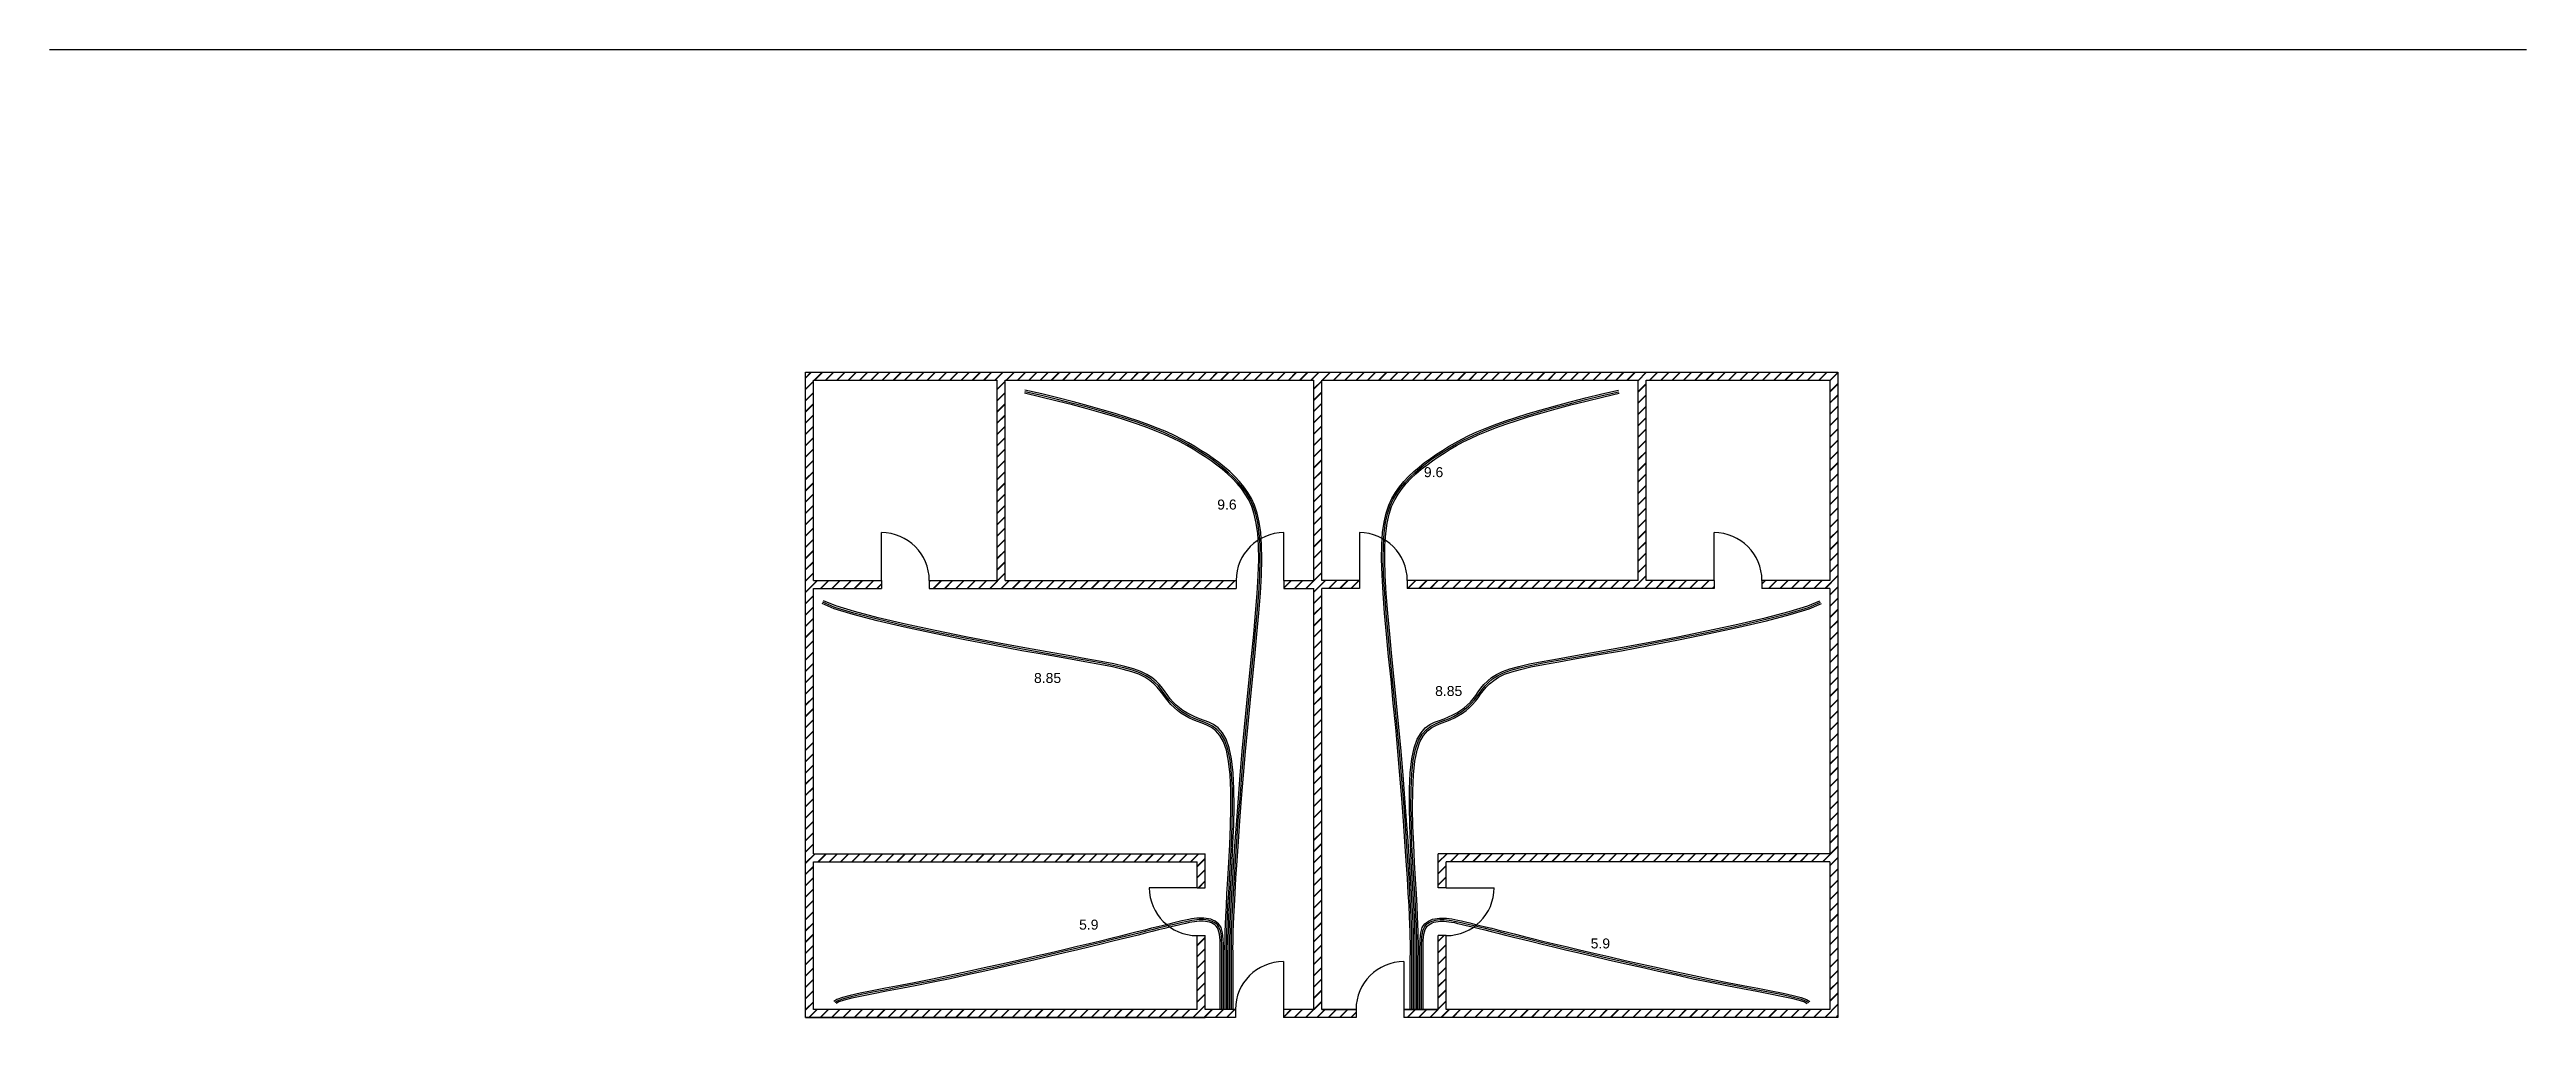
# Model space of a CAD drawing. Header units: millimetres. Extents: x 0 to 168904, y 0 to 40934.
# Drawn here: x 168694.9 to 168725.93, y 40871.35 to 40883.49 of the extents above; entities that cross this region are included whole.
import ezdxf

# ---------------------------------------------------------------- set-up
doc = ezdxf.new("R2010")
doc.units = ezdxf.units.MM
doc.layers.add('canalizaciones', color=90, linetype='Continuous')
doc.styles.get("Standard").update_dxf_attribs({"font": 'arial.ttf'})

msp = doc.modelspace()

# ---------------------------------------------------------------- texts
at = {"layer": 'canalizaciones', "char_height": 0.125, "attachment_point": 1}
for s, insert in [('9.6', (168712.116, 40878.251)), ('9.6', (168709.527, 40877.845)), ('8.85', (168707.231, 40875.671)), ('8.85', (168712.257, 40875.508)), ('5.9', (168707.796, 40872.58)), ('5.9', (168714.206, 40872.344))]:
    msp.add_mtext_dynamic_manual_height_columns(s, width=0.72469, gutter_width=12.5, heights=[0], dxfattribs=dict(at, insert=insert))

# ---------------------------------------------------------------- hatches: boundary and pattern name
h = msp.add_hatch()
h.set_pattern_fill('JIS_LC_20A', color=256, scale=0.005)
h.set_pattern_definition([(45, (167239.70031, 40108.94209), (-0.070710678, 0.070710678), []), (45, (167239.70531, 40108.94209), (-0.070710678, 0.070710678), [])])
h.paths.add_polyline_path([(168704.467, 40873.406), (168709.375, 40873.406), (168709.375, 40872.98), (168709.275, 40872.98), (168709.275, 40873.306), (168704.467, 40873.306), (168704.467, 40871.454), (168709.275, 40871.454), (168709.275, 40872.38), (168709.375, 40872.38), (168709.375, 40871.454), (168709.755, 40871.454), (168709.755, 40871.354), (168704.367, 40871.354), (168704.367, 40879.441), (168717.304, 40879.441), (168717.304, 40871.354), (168711.866, 40871.354), (168711.866, 40871.454), (168712.296, 40871.454), (168712.296, 40872.38), (168712.396, 40872.38), (168712.396, 40871.454), (168717.204, 40871.454), (168717.204, 40873.306), (168712.396, 40873.306), (168712.396, 40872.98), (168712.296, 40872.98), (168712.296, 40873.406), (168717.204, 40873.406), (168717.204, 40876.731), (168716.352, 40876.731), (168716.352, 40876.831), (168717.204, 40876.831), (168717.204, 40879.341), (168714.9, 40879.341), (168714.9, 40876.831), (168715.752, 40876.831), (168715.752, 40876.731), (168714.8, 40876.731), (168711.908, 40876.731), (168711.908, 40876.831), (168714.8, 40876.831), (168714.8, 40879.341), (168710.836, 40879.341), (168710.836, 40876.831), (168711.308, 40876.831), (168711.308, 40876.731), (168710.836, 40876.731), (168710.836, 40871.454), (168711.266, 40871.454), (168711.266, 40871.354), (168710.355, 40871.354), (168710.355, 40871.454), (168710.736, 40871.454), (168710.736, 40876.731), (168710.363, 40876.731), (168710.363, 40876.831), (168710.736, 40876.831), (168710.736, 40879.341), (168706.871, 40879.341), (168706.871, 40876.831), (168709.763, 40876.831), (168709.763, 40876.731), (168706.871, 40876.731), (168705.919, 40876.731), (168705.919, 40876.831), (168706.771, 40876.831), (168706.771, 40879.341), (168704.467, 40879.341), (168704.467, 40876.831), (168705.319, 40876.831), (168705.319, 40876.731), (168704.467, 40876.731)])

# ---------------------------------------------------------------- linework, layer by layer
for p, q in [((168694.896, 40883.485), (168725.931, 40883.485)), ((168706.771, 40876.831), (168706.771, 40879.341)), ((168706.871, 40876.831), (168706.871, 40879.341)), ((168706.871, 40879.341), (168710.736, 40879.341)), ((168710.736, 40876.831), (168710.736, 40879.341)), ((168710.836, 40876.831), (168710.836, 40879.341)), ((168710.836, 40876.831), (168710.836, 40879.341)), ((168710.836, 40879.341), (168714.8, 40879.341)), ((168714.8, 40876.831), (168714.8, 40879.341)), ((168714.9, 40876.831), (168714.9, 40879.341)), ((168705.319, 40876.831), (168705.319, 40877.431)), ((168710.363, 40876.831), (168710.363, 40877.431)), ((168711.308, 40877.431), (168711.308, 40876.831)), ((168715.752, 40876.831), (168715.752, 40877.431)), ((168704.367, 40876.831), (168704.367, 40876.831)), ((168704.467, 40876.831), (168705.319, 40876.831)), ((168705.319, 40876.831), (168705.319, 40876.731)), ((168705.919, 40876.831), (168706.771, 40876.831)), ((168705.919, 40876.831), (168705.919, 40876.731)), ((168706.871, 40876.831), (168709.763, 40876.831)), ((168709.763, 40876.831), (168709.763, 40876.731)), ((168710.363, 40876.831), (168710.736, 40876.831)), ((168710.363, 40876.831), (168710.363, 40876.731)), ((168711.308, 40876.831), (168710.836, 40876.831)), ((168711.308, 40876.831), (168711.308, 40876.731)), ((168714.8, 40876.831), (168711.908, 40876.831)), ((168711.908, 40876.831), (168711.908, 40876.731)), ((168715.752, 40876.831), (168714.9, 40876.831)), ((168715.752, 40876.831), (168715.752, 40876.731)), ((168717.204, 40876.831), (168716.352, 40876.831)), ((168716.352, 40876.831), (168716.352, 40876.731)), ((168704.367, 40876.731), (168704.367, 40876.731)), ((168704.467, 40876.731), (168705.319, 40876.731)), ((168705.919, 40876.731), (168706.871, 40876.731)), ((168706.871, 40876.731), (168709.763, 40876.731)), ((168710.363, 40876.731), (168710.736, 40876.731)), ((168710.736, 40871.454), (168710.736, 40876.731)), ((168710.836, 40871.454), (168710.836, 40876.731)), ((168710.836, 40871.454), (168710.836, 40876.731)), ((168711.308, 40876.731), (168710.836, 40876.731)), ((168714.8, 40876.731), (168711.908, 40876.731)), ((168715.752, 40876.731), (168714.8, 40876.731)), ((168717.204, 40876.731), (168716.352, 40876.731)), ((168704.467, 40873.406), (168709.375, 40873.406)), ((168709.375, 40872.98), (168709.375, 40873.406)), ((168712.296, 40872.98), (168712.296, 40873.406)), ((168717.204, 40873.406), (168712.296, 40873.406)), ((168704.467, 40873.306), (168709.275, 40873.306)), ((168709.275, 40872.98), (168709.275, 40873.306)), ((168712.396, 40872.98), (168712.396, 40873.306)), ((168717.204, 40873.306), (168712.396, 40873.306)), ((168709.275, 40872.98), (168708.675, 40872.98)), ((168709.275, 40872.98), (168709.375, 40872.98)), ((168712.396, 40872.98), (168712.296, 40872.98)), ((168712.396, 40872.98), (168712.996, 40872.98)), ((168709.275, 40871.454), (168709.275, 40872.38)), ((168709.275, 40872.38), (168709.375, 40872.38)), ((168709.375, 40871.454), (168709.375, 40872.38)), ((168712.296, 40871.454), (168712.296, 40872.38)), ((168712.396, 40872.38), (168712.296, 40872.38)), ((168712.396, 40871.454), (168712.396, 40872.38)), ((168710.355, 40872.054), (168710.355, 40871.454)), ((168711.866, 40872.054), (168711.866, 40871.454)), ((168704.367, 40871.354), (168709.375, 40871.354)), ((168709.755, 40871.454), (168709.755, 40871.354)), ((168710.355, 40871.454), (168710.355, 40871.354)), ((168710.836, 40871.454), (168711.266, 40871.454)), ((168711.266, 40871.454), (168711.266, 40871.354)), ((168711.866, 40871.454), (168712.296, 40871.454)), ((168711.866, 40871.454), (168711.866, 40871.354))]:
    msp.add_line(p, q)
for points in [[(168709.755, 40871.354), (168704.367, 40871.354), (168704.367, 40879.441), (168717.304, 40879.441), (168717.304, 40871.354), (168711.866, 40871.354)], [(168709.755, 40871.354), (168704.367, 40871.354), (168704.367, 40879.441), (168717.304, 40879.441), (168717.304, 40871.354), (168711.866, 40871.354)], [(168704.467, 40876.831), (168704.467, 40879.341), (168706.771, 40879.341)], [(168714.9, 40879.341), (168717.204, 40879.341), (168717.204, 40876.831)], [(168704.467, 40873.406), (168704.467, 40876.731)], [(168717.204, 40876.731), (168717.204, 40873.406)], [(168709.275, 40871.454), (168704.467, 40871.454), (168704.467, 40873.306)], [(168717.204, 40873.306), (168717.204, 40871.454), (168712.396, 40871.454)], [(168709.755, 40871.354), (168705.257, 40871.354)], [(168709.755, 40871.454), (168709.375, 40871.454)], [(168710.736, 40871.454), (168710.355, 40871.454)], [(168711.266, 40871.354), (168710.355, 40871.354)], [(168711.266, 40871.354), (168710.355, 40871.354)], [(168711.266, 40871.354), (168710.355, 40871.354)], [(168711.266, 40871.454), (168710.836, 40871.454)], [(168712.296, 40871.454), (168711.866, 40871.454)], [(168717.304, 40871.354), (168711.866, 40871.354)]]:
    msp.add_lwpolyline(points)
for centre, start, end in [((168705.319, 40876.831), 0, 90), ((168710.363, 40876.831), 90, 180), ((168711.308, 40876.831), 0, 90), ((168715.752, 40876.831), 0, 90), ((168709.275, 40872.98), 180, 270), ((168712.396, 40872.98), 270, 0), ((168710.355, 40871.454), 90, 180), ((168711.866, 40871.454), 90, 180)]:
    msp.add_arc(centre, 0.6, start, end)
at = {"layer": 'canalizaciones'}
for points in [[(168709.685, 40871.454), (168709.685, 40871.561), (168709.685, 40871.664), (168709.685, 40871.762), (168709.685, 40871.854), (168709.685, 40871.941), (168709.685, 40872.023), (168709.685, 40872.098), (168709.685, 40872.167), (168709.684, 40872.231), (168709.685, 40872.293), (168709.685, 40872.359), (168709.687, 40872.433), (168709.69, 40872.52), (168709.694, 40872.626), (168709.701, 40872.755), (168709.71, 40872.912), (168709.721, 40873.1), (168709.736, 40873.318), (168709.752, 40873.56), (168709.771, 40873.823), (168709.792, 40874.101), (168709.816, 40874.392), (168709.841, 40874.69), (168709.869, 40874.992), (168709.898, 40875.292), (168709.928, 40875.589), (168709.957, 40875.878), (168709.984, 40876.156), (168710.007, 40876.42), (168710.027, 40876.667), (168710.04, 40876.892), (168710.046, 40877.094), (168710.044, 40877.269), (168710.034, 40877.42), (168710.016, 40877.549), (168709.991, 40877.66), (168709.959, 40877.756), (168709.921, 40877.84), (168709.878, 40877.914), (168709.829, 40877.982), (168709.775, 40878.047), (168709.717, 40878.108), (168709.655, 40878.167), (168709.589, 40878.224), (168709.521, 40878.278), (168709.449, 40878.33), (168709.376, 40878.38), (168709.301, 40878.428), (168709.225, 40878.475), (168709.145, 40878.521), (168709.062, 40878.567), (168708.973, 40878.611), (168708.876, 40878.656), (168708.771, 40878.7), (168708.656, 40878.745), (168708.529, 40878.791), (168708.389, 40878.837), (168708.236, 40878.885), (168708.072, 40878.933), (168707.898, 40878.982), (168707.713, 40879.031), (168707.52, 40879.08), (168707.318, 40879.129), (168707.11, 40879.178)], [(168709.705, 40871.454), (168709.705, 40871.561), (168709.705, 40871.664), (168709.705, 40871.762), (168709.705, 40871.854), (168709.705, 40871.941), (168709.705, 40872.023), (168709.705, 40872.098), (168709.705, 40872.167), (168709.704, 40872.231), (168709.705, 40872.293), (168709.705, 40872.359), (168709.707, 40872.432), (168709.71, 40872.52), (168709.714, 40872.625), (168709.721, 40872.754), (168709.73, 40872.911), (168709.741, 40873.1), (168709.755, 40873.317), (168709.772, 40873.559), (168709.791, 40873.822), (168709.812, 40874.1), (168709.836, 40874.391), (168709.861, 40874.689), (168709.889, 40874.991), (168709.918, 40875.292), (168709.948, 40875.589), (168709.977, 40875.878), (168710.004, 40876.157), (168710.028, 40876.421), (168710.047, 40876.669), (168710.06, 40876.895), (168710.066, 40877.098), (168710.063, 40877.274), (168710.053, 40877.426), (168710.035, 40877.556), (168710.009, 40877.668), (168709.977, 40877.765), (168709.939, 40877.849), (168709.895, 40877.925), (168709.845, 40877.994), (168709.791, 40878.059), (168709.732, 40878.122), (168709.669, 40878.181), (168709.603, 40878.238), (168709.534, 40878.293), (168709.462, 40878.345), (168709.388, 40878.396), (168709.312, 40878.445), (168709.235, 40878.492), (168709.155, 40878.539), (168709.071, 40878.584), (168708.982, 40878.629), (168708.885, 40878.674), (168708.779, 40878.718), (168708.663, 40878.763), (168708.536, 40878.809), (168708.395, 40878.856), (168708.243, 40878.904), (168708.078, 40878.952), (168707.903, 40879.001), (168707.718, 40879.05), (168707.525, 40879.099), (168707.323, 40879.148), (168707.114, 40879.197)], [(168709.725, 40871.454), (168709.725, 40871.561), (168709.725, 40871.664), (168709.725, 40871.762), (168709.725, 40871.854), (168709.725, 40871.941), (168709.725, 40872.023), (168709.725, 40872.098), (168709.725, 40872.167), (168709.724, 40872.231), (168709.725, 40872.293), (168709.725, 40872.358), (168709.727, 40872.432), (168709.73, 40872.519), (168709.734, 40872.625), (168709.741, 40872.753), (168709.75, 40872.91), (168709.761, 40873.099), (168709.775, 40873.316), (168709.792, 40873.558), (168709.811, 40873.82), (168709.832, 40874.099), (168709.856, 40874.39), (168709.881, 40874.688), (168709.909, 40874.99), (168709.938, 40875.291), (168709.968, 40875.588), (168709.997, 40875.878), (168710.024, 40876.158), (168710.048, 40876.423), (168710.067, 40876.671), (168710.08, 40876.898), (168710.085, 40877.101), (168710.083, 40877.278), (168710.072, 40877.431), (168710.053, 40877.563), (168710.027, 40877.676), (168709.995, 40877.774), (168709.956, 40877.859), (168709.911, 40877.935), (168709.861, 40878.005), (168709.806, 40878.072), (168709.747, 40878.135), (168709.683, 40878.195), (168709.616, 40878.253), (168709.547, 40878.308), (168709.474, 40878.361), (168709.4, 40878.412), (168709.323, 40878.461), (168709.246, 40878.509), (168709.165, 40878.556), (168709.081, 40878.602), (168708.991, 40878.647), (168708.894, 40878.692), (168708.787, 40878.737), (168708.671, 40878.782), (168708.543, 40878.828), (168708.402, 40878.875), (168708.249, 40878.923), (168708.084, 40878.971), (168707.909, 40879.02), (168707.724, 40879.069), (168707.53, 40879.119), (168707.328, 40879.168), (168707.118, 40879.217)], [(168711.946, 40871.454), (168711.946, 40871.561), (168711.946, 40871.664), (168711.946, 40871.762), (168711.946, 40871.854), (168711.946, 40871.941), (168711.946, 40872.023), (168711.946, 40872.098), (168711.947, 40872.167), (168711.947, 40872.231), (168711.947, 40872.293), (168711.946, 40872.358), (168711.944, 40872.432), (168711.941, 40872.519), (168711.937, 40872.625), (168711.93, 40872.753), (168711.921, 40872.91), (168711.91, 40873.099), (168711.896, 40873.316), (168711.879, 40873.558), (168711.86, 40873.82), (168711.839, 40874.099), (168711.816, 40874.39), (168711.79, 40874.688), (168711.763, 40874.99), (168711.733, 40875.291), (168711.704, 40875.588), (168711.674, 40875.878), (168711.647, 40876.158), (168711.624, 40876.423), (168711.605, 40876.671), (168711.592, 40876.898), (168711.586, 40877.101), (168711.589, 40877.278), (168711.599, 40877.431), (168711.618, 40877.563), (168711.644, 40877.676), (168711.676, 40877.774), (168711.715, 40877.859), (168711.76, 40877.935), (168711.81, 40878.005), (168711.865, 40878.072), (168711.925, 40878.135), (168711.988, 40878.195), (168712.055, 40878.253), (168712.125, 40878.308), (168712.197, 40878.361), (168712.272, 40878.412), (168712.348, 40878.461), (168712.425, 40878.509), (168712.506, 40878.556), (168712.59, 40878.602), (168712.68, 40878.647), (168712.778, 40878.692), (168712.884, 40878.737), (168713, 40878.782), (168713.128, 40878.828), (168713.269, 40878.875), (168713.422, 40878.923), (168713.587, 40878.971), (168713.763, 40879.02), (168713.948, 40879.069), (168714.142, 40879.119), (168714.344, 40879.168), (168714.553, 40879.217)], [(168711.966, 40871.454), (168711.966, 40871.561), (168711.966, 40871.664), (168711.966, 40871.762), (168711.966, 40871.854), (168711.966, 40871.941), (168711.966, 40872.023), (168711.966, 40872.098), (168711.967, 40872.167), (168711.967, 40872.231), (168711.967, 40872.293), (168711.966, 40872.359), (168711.964, 40872.432), (168711.961, 40872.52), (168711.957, 40872.625), (168711.95, 40872.754), (168711.941, 40872.911), (168711.93, 40873.1), (168711.916, 40873.317), (168711.899, 40873.559), (168711.88, 40873.822), (168711.859, 40874.1), (168711.836, 40874.391), (168711.81, 40874.689), (168711.783, 40874.991), (168711.753, 40875.292), (168711.724, 40875.589), (168711.695, 40875.878), (168711.667, 40876.157), (168711.644, 40876.421), (168711.625, 40876.669), (168711.611, 40876.895), (168711.606, 40877.098), (168711.608, 40877.274), (168711.619, 40877.426), (168711.637, 40877.556), (168711.662, 40877.668), (168711.694, 40877.765), (168711.733, 40877.849), (168711.777, 40877.925), (168711.826, 40877.994), (168711.881, 40878.059), (168711.939, 40878.122), (168712.002, 40878.181), (168712.068, 40878.238), (168712.138, 40878.293), (168712.209, 40878.345), (168712.283, 40878.396), (168712.359, 40878.445), (168712.436, 40878.492), (168712.516, 40878.539), (168712.6, 40878.584), (168712.689, 40878.629), (168712.786, 40878.674), (168712.892, 40878.718), (168713.008, 40878.763), (168713.135, 40878.809), (168713.276, 40878.856), (168713.429, 40878.904), (168713.593, 40878.952), (168713.768, 40879.001), (168713.953, 40879.05), (168714.147, 40879.099), (168714.348, 40879.148), (168714.557, 40879.197)], [(168711.986, 40871.454), (168711.986, 40871.561), (168711.986, 40871.664), (168711.986, 40871.762), (168711.986, 40871.854), (168711.986, 40871.941), (168711.986, 40872.023), (168711.986, 40872.098), (168711.987, 40872.167), (168711.987, 40872.231), (168711.987, 40872.293), (168711.986, 40872.359), (168711.984, 40872.433), (168711.981, 40872.52), (168711.977, 40872.626), (168711.97, 40872.755), (168711.961, 40872.912), (168711.95, 40873.1), (168711.936, 40873.318), (168711.919, 40873.56), (168711.9, 40873.823), (168711.879, 40874.101), (168711.856, 40874.392), (168711.83, 40874.69), (168711.803, 40874.992), (168711.774, 40875.292), (168711.744, 40875.589), (168711.715, 40875.878), (168711.688, 40876.156), (168711.664, 40876.42), (168711.645, 40876.667), (168711.631, 40876.892), (168711.625, 40877.094), (168711.627, 40877.269), (168711.638, 40877.42), (168711.655, 40877.549), (168711.68, 40877.66), (168711.712, 40877.756), (168711.75, 40877.84), (168711.793, 40877.914), (168711.842, 40877.982), (168711.896, 40878.047), (168711.954, 40878.108), (168712.016, 40878.167), (168712.082, 40878.224), (168712.151, 40878.278), (168712.222, 40878.33), (168712.295, 40878.38), (168712.37, 40878.428), (168712.447, 40878.475), (168712.526, 40878.521), (168712.609, 40878.567), (168712.698, 40878.611), (168712.795, 40878.656), (168712.9, 40878.7), (168713.015, 40878.745), (168713.143, 40878.791), (168713.283, 40878.837), (168713.435, 40878.885), (168713.599, 40878.933), (168713.774, 40878.982), (168713.958, 40879.031), (168714.151, 40879.08), (168714.353, 40879.129), (168714.562, 40879.178)], [(168709.625, 40871.454), (168709.625, 40871.561), (168709.625, 40871.664), (168709.625, 40871.762), (168709.625, 40871.854), (168709.625, 40871.941), (168709.625, 40872.023), (168709.625, 40872.098), (168709.625, 40872.167), (168709.624, 40872.231), (168709.625, 40872.293), (168709.625, 40872.359), (168709.627, 40872.432), (168709.63, 40872.519), (168709.634, 40872.623), (168709.641, 40872.75), (168709.649, 40872.904), (168709.66, 40873.089), (168709.672, 40873.297), (168709.683, 40873.52), (168709.692, 40873.75), (168709.697, 40873.978), (168709.696, 40874.196), (168709.687, 40874.394), (168709.669, 40874.566), (168709.641, 40874.703), (168709.604, 40874.809), (168709.56, 40874.889), (168709.509, 40874.947), (168709.454, 40874.989), (168709.397, 40875.019), (168709.338, 40875.041), (168709.28, 40875.062), (168709.225, 40875.085), (168709.171, 40875.11), (168709.121, 40875.139), (168709.072, 40875.169), (168709.027, 40875.202), (168708.985, 40875.238), (168708.946, 40875.276), (168708.91, 40875.317), (168708.877, 40875.359), (168708.845, 40875.404), (168708.811, 40875.448), (168708.774, 40875.493), (168708.732, 40875.537), (168708.681, 40875.579), (168708.619, 40875.618), (168708.544, 40875.655), (168708.455, 40875.687), (168708.346, 40875.717), (168708.214, 40875.747), (168708.055, 40875.778), (168707.867, 40875.812), (168707.644, 40875.851), (168707.383, 40875.897), (168707.08, 40875.951), (168706.735, 40876.015), (168706.363, 40876.088), (168705.982, 40876.165), (168705.609, 40876.245), (168705.264, 40876.325), (168704.965, 40876.403), (168704.729, 40876.476), (168704.575, 40876.541)], [(168709.645, 40871.454), (168709.645, 40871.561), (168709.645, 40871.664), (168709.645, 40871.762), (168709.645, 40871.854), (168709.645, 40871.941), (168709.645, 40872.023), (168709.645, 40872.098), (168709.645, 40872.167), (168709.644, 40872.231), (168709.645, 40872.293), (168709.645, 40872.359), (168709.647, 40872.432), (168709.65, 40872.519), (168709.654, 40872.624), (168709.661, 40872.751), (168709.67, 40872.907), (168709.681, 40873.092), (168709.693, 40873.302), (168709.704, 40873.527), (168709.712, 40873.758), (168709.717, 40873.988), (168709.716, 40874.207), (168709.706, 40874.407), (168709.688, 40874.58), (168709.659, 40874.718), (168709.621, 40874.825), (168709.575, 40874.906), (168709.523, 40874.965), (168709.468, 40875.006), (168709.409, 40875.036), (168709.35, 40875.059), (168709.292, 40875.08), (168709.236, 40875.102), (168709.183, 40875.127), (168709.132, 40875.155), (168709.085, 40875.185), (168709.04, 40875.218), (168708.998, 40875.254), (168708.96, 40875.291), (168708.924, 40875.332), (168708.891, 40875.374), (168708.859, 40875.419), (168708.826, 40875.464), (168708.789, 40875.509), (168708.746, 40875.553), (168708.695, 40875.596), (168708.632, 40875.636), (168708.557, 40875.672), (168708.466, 40875.705), (168708.356, 40875.736), (168708.224, 40875.766), (168708.064, 40875.797), (168707.874, 40875.831), (168707.651, 40875.87), (168707.389, 40875.916), (168707.086, 40875.971), (168706.741, 40876.035), (168706.369, 40876.107), (168705.988, 40876.184), (168705.616, 40876.264), (168705.271, 40876.344), (168704.973, 40876.421), (168704.737, 40876.494), (168704.584, 40876.558)], [(168709.665, 40871.454), (168709.665, 40871.561), (168709.665, 40871.664), (168709.665, 40871.762), (168709.665, 40871.854), (168709.665, 40871.941), (168709.665, 40872.023), (168709.665, 40872.098), (168709.665, 40872.167), (168709.664, 40872.231), (168709.665, 40872.293), (168709.665, 40872.359), (168709.667, 40872.433), (168709.67, 40872.52), (168709.674, 40872.625), (168709.681, 40872.753), (168709.69, 40872.909), (168709.701, 40873.096), (168709.713, 40873.307), (168709.724, 40873.533), (168709.733, 40873.767), (168709.737, 40873.998), (168709.735, 40874.219), (168709.726, 40874.421), (168709.707, 40874.594), (168709.677, 40874.734), (168709.638, 40874.842), (168709.591, 40874.923), (168709.538, 40874.982), (168709.481, 40875.024), (168709.422, 40875.054), (168709.362, 40875.077), (168709.303, 40875.098), (168709.247, 40875.12), (168709.194, 40875.145), (168709.144, 40875.172), (168709.097, 40875.202), (168709.053, 40875.234), (168709.011, 40875.269), (168708.973, 40875.307), (168708.938, 40875.347), (168708.906, 40875.39), (168708.874, 40875.434), (168708.841, 40875.479), (168708.804, 40875.525), (168708.76, 40875.57), (168708.709, 40875.613), (168708.646, 40875.653), (168708.57, 40875.69), (168708.478, 40875.723), (168708.367, 40875.754), (168708.233, 40875.784), (168708.073, 40875.816), (168707.882, 40875.85), (168707.658, 40875.889), (168707.395, 40875.935), (168707.092, 40875.99), (168706.747, 40876.054), (168706.375, 40876.126), (168705.994, 40876.203), (168705.622, 40876.283), (168705.279, 40876.363), (168704.981, 40876.44), (168704.746, 40876.512), (168704.594, 40876.576)], [(168712.006, 40871.454), (168712.006, 40871.561), (168712.006, 40871.664), (168712.006, 40871.762), (168712.006, 40871.854), (168712.006, 40871.941), (168712.006, 40872.023), (168712.006, 40872.098), (168712.007, 40872.167), (168712.007, 40872.231), (168712.007, 40872.293), (168712.006, 40872.359), (168712.004, 40872.433), (168712.001, 40872.52), (168711.997, 40872.625), (168711.99, 40872.753), (168711.982, 40872.909), (168711.97, 40873.096), (168711.958, 40873.307), (168711.947, 40873.533), (168711.938, 40873.767), (168711.934, 40873.998), (168711.936, 40874.219), (168711.945, 40874.421), (168711.964, 40874.594), (168711.994, 40874.734), (168712.033, 40874.842), (168712.08, 40874.923), (168712.133, 40874.982), (168712.19, 40875.024), (168712.25, 40875.054), (168712.31, 40875.077), (168712.368, 40875.098), (168712.424, 40875.12), (168712.477, 40875.145), (168712.528, 40875.172), (168712.575, 40875.202), (168712.619, 40875.234), (168712.66, 40875.269), (168712.698, 40875.307), (168712.733, 40875.347), (168712.765, 40875.39), (168712.797, 40875.434), (168712.83, 40875.479), (168712.867, 40875.525), (168712.911, 40875.57), (168712.963, 40875.613), (168713.026, 40875.653), (168713.102, 40875.69), (168713.193, 40875.723), (168713.304, 40875.754), (168713.438, 40875.784), (168713.598, 40875.816), (168713.789, 40875.85), (168714.014, 40875.889), (168714.276, 40875.935), (168714.58, 40875.99), (168714.925, 40876.054), (168715.297, 40876.126), (168715.677, 40876.203), (168716.049, 40876.283), (168716.393, 40876.363), (168716.691, 40876.44), (168716.925, 40876.512), (168717.077, 40876.576)], [(168712.026, 40871.454), (168712.026, 40871.561), (168712.026, 40871.664), (168712.026, 40871.762), (168712.026, 40871.854), (168712.026, 40871.941), (168712.026, 40872.023), (168712.026, 40872.098), (168712.027, 40872.167), (168712.027, 40872.231), (168712.027, 40872.293), (168712.026, 40872.359), (168712.024, 40872.432), (168712.022, 40872.519), (168712.017, 40872.624), (168712.01, 40872.751), (168712.002, 40872.907), (168711.991, 40873.092), (168711.979, 40873.302), (168711.967, 40873.527), (168711.959, 40873.758), (168711.954, 40873.988), (168711.956, 40874.207), (168711.965, 40874.407), (168711.983, 40874.58), (168712.012, 40874.718), (168712.05, 40874.825), (168712.096, 40874.906), (168712.148, 40874.965), (168712.204, 40875.006), (168712.262, 40875.036), (168712.321, 40875.059), (168712.38, 40875.08), (168712.436, 40875.102), (168712.489, 40875.127), (168712.539, 40875.155), (168712.587, 40875.185), (168712.631, 40875.218), (168712.673, 40875.254), (168712.712, 40875.291), (168712.747, 40875.332), (168712.78, 40875.374), (168712.812, 40875.419), (168712.845, 40875.464), (168712.882, 40875.509), (168712.925, 40875.553), (168712.977, 40875.596), (168713.039, 40875.636), (168713.114, 40875.672), (168713.205, 40875.705), (168713.315, 40875.736), (168713.448, 40875.766), (168713.607, 40875.797), (168713.797, 40875.831), (168714.021, 40875.87), (168714.282, 40875.916), (168714.585, 40875.971), (168714.93, 40876.035), (168715.302, 40876.107), (168715.684, 40876.184), (168716.055, 40876.264), (168716.4, 40876.344), (168716.699, 40876.421), (168716.934, 40876.494), (168717.087, 40876.558)], [(168712.046, 40871.454), (168712.046, 40871.561), (168712.046, 40871.664), (168712.046, 40871.762), (168712.046, 40871.854), (168712.046, 40871.941), (168712.046, 40872.023), (168712.046, 40872.098), (168712.047, 40872.167), (168712.047, 40872.231), (168712.047, 40872.293), (168712.046, 40872.359), (168712.044, 40872.432), (168712.042, 40872.519), (168712.037, 40872.623), (168712.031, 40872.75), (168712.022, 40872.904), (168712.011, 40873.089), (168711.999, 40873.297), (168711.988, 40873.52), (168711.979, 40873.75), (168711.974, 40873.978), (168711.976, 40874.196), (168711.984, 40874.394), (168712.002, 40874.566), (168712.03, 40874.703), (168712.067, 40874.809), (168712.112, 40874.889), (168712.162, 40874.947), (168712.217, 40874.989), (168712.275, 40875.019), (168712.333, 40875.041), (168712.391, 40875.062), (168712.447, 40875.085), (168712.5, 40875.11), (168712.551, 40875.139), (168712.599, 40875.169), (168712.644, 40875.202), (168712.686, 40875.238), (168712.726, 40875.276), (168712.762, 40875.317), (168712.795, 40875.359), (168712.827, 40875.404), (168712.86, 40875.448), (168712.897, 40875.493), (168712.94, 40875.537), (168712.991, 40875.579), (168713.052, 40875.618), (168713.127, 40875.655), (168713.217, 40875.687), (168713.326, 40875.717), (168713.457, 40875.747), (168713.616, 40875.778), (168713.805, 40875.812), (168714.028, 40875.851), (168714.289, 40875.897), (168714.591, 40875.951), (168714.936, 40876.015), (168715.308, 40876.088), (168715.69, 40876.165), (168716.062, 40876.245), (168716.407, 40876.325), (168716.707, 40876.403), (168716.943, 40876.476), (168717.097, 40876.541)], [(168709.605, 40871.454), (168709.605, 40871.561), (168709.605, 40871.664), (168709.605, 40871.761), (168709.605, 40871.854), (168709.605, 40871.941), (168709.605, 40872.022), (168709.605, 40872.096), (168709.605, 40872.165), (168709.604, 40872.227), (168709.604, 40872.282), (168709.602, 40872.332), (168709.598, 40872.376), (168709.593, 40872.416), (168709.585, 40872.45), (168709.575, 40872.48), (168709.561, 40872.505), (168709.543, 40872.528), (168709.523, 40872.546), (168709.499, 40872.562), (168709.473, 40872.574), (168709.446, 40872.584), (168709.417, 40872.591), (168709.388, 40872.596), (168709.359, 40872.599), (168709.33, 40872.6), (168709.301, 40872.6), (168709.271, 40872.598), (168709.239, 40872.594), (168709.205, 40872.588), (168709.169, 40872.581), (168709.128, 40872.573), (168709.084, 40872.563), (168709.035, 40872.552), (168708.981, 40872.539), (168708.921, 40872.524), (168708.855, 40872.508), (168708.783, 40872.49), (168708.704, 40872.471), (168708.618, 40872.449), (168708.524, 40872.426), (168708.423, 40872.401), (168708.313, 40872.374), (168708.193, 40872.344), (168708.064, 40872.312), (168707.923, 40872.278), (168707.771, 40872.242), (168707.606, 40872.203), (168707.428, 40872.161), (168707.236, 40872.116), (168707.033, 40872.069), (168706.822, 40872.022), (168706.606, 40871.974), (168706.387, 40871.926), (168706.17, 40871.879), (168705.957, 40871.835), (168705.75, 40871.793), (168705.553, 40871.755), (168705.37, 40871.72), (168705.202, 40871.688), (168705.054, 40871.659), (168704.929, 40871.631), (168704.83, 40871.604), (168704.759, 40871.578), (168704.722, 40871.553)], [(168709.585, 40871.454), (168709.585, 40871.561), (168709.585, 40871.664), (168709.585, 40871.761), (168709.585, 40871.853), (168709.585, 40871.94), (168709.585, 40872.02), (168709.585, 40872.095), (168709.585, 40872.162), (168709.584, 40872.223), (168709.584, 40872.278), (168709.582, 40872.326), (168709.579, 40872.369), (168709.574, 40872.406), (168709.567, 40872.439), (168709.557, 40872.468), (168709.544, 40872.492), (168709.528, 40872.513), (168709.509, 40872.531), (168709.487, 40872.545), (168709.463, 40872.557), (168709.437, 40872.566), (168709.411, 40872.572), (168709.383, 40872.577), (168709.355, 40872.58), (168709.328, 40872.581), (168709.3, 40872.58), (168709.271, 40872.578), (168709.24, 40872.574), (168709.207, 40872.568), (168709.171, 40872.562), (168709.132, 40872.553), (168709.088, 40872.543), (168709.039, 40872.532), (168708.985, 40872.519), (168708.925, 40872.505), (168708.859, 40872.489), (168708.787, 40872.471), (168708.708, 40872.451), (168708.622, 40872.43), (168708.529, 40872.407), (168708.428, 40872.381), (168708.318, 40872.354), (168708.198, 40872.325), (168708.068, 40872.293), (168707.928, 40872.259), (168707.775, 40872.222), (168707.61, 40872.183), (168707.432, 40872.141), (168707.24, 40872.097), (168707.037, 40872.05), (168706.826, 40872.002), (168706.61, 40871.954), (168706.392, 40871.906), (168706.175, 40871.86), (168705.962, 40871.815), (168705.756, 40871.774), (168705.559, 40871.736), (168705.377, 40871.701), (168705.21, 40871.67), (168705.064, 40871.64), (168704.94, 40871.613), (168704.842, 40871.588), (168704.773, 40871.564), (168704.737, 40871.54)], [(168709.565, 40871.454), (168709.565, 40871.561), (168709.565, 40871.664), (168709.565, 40871.761), (168709.565, 40871.853), (168709.565, 40871.939), (168709.565, 40872.019), (168709.565, 40872.093), (168709.565, 40872.16), (168709.564, 40872.219), (168709.564, 40872.273), (168709.562, 40872.32), (168709.559, 40872.361), (168709.555, 40872.397), (168709.548, 40872.428), (168709.539, 40872.455), (168709.528, 40872.479), (168709.513, 40872.498), (168709.495, 40872.515), (168709.475, 40872.528), (168709.453, 40872.539), (168709.429, 40872.548), (168709.404, 40872.554), (168709.378, 40872.558), (168709.352, 40872.56), (168709.326, 40872.561), (168709.299, 40872.56), (168709.271, 40872.558), (168709.241, 40872.554), (168709.209, 40872.549), (168709.174, 40872.542), (168709.135, 40872.533), (168709.091, 40872.524), (168709.043, 40872.512), (168708.989, 40872.499), (168708.929, 40872.485), (168708.864, 40872.469), (168708.792, 40872.451), (168708.713, 40872.432), (168708.627, 40872.41), (168708.534, 40872.387), (168708.432, 40872.362), (168708.322, 40872.335), (168708.203, 40872.305), (168708.073, 40872.274), (168707.933, 40872.239), (168707.78, 40872.203), (168707.615, 40872.164), (168707.437, 40872.122), (168707.245, 40872.077), (168707.042, 40872.03), (168706.831, 40871.983), (168706.615, 40871.934), (168706.397, 40871.887), (168706.18, 40871.84), (168705.967, 40871.796), (168705.761, 40871.755), (168705.566, 40871.717), (168705.384, 40871.682), (168705.218, 40871.651), (168705.073, 40871.622), (168704.95, 40871.596), (168704.854, 40871.572), (168704.787, 40871.549), (168704.752, 40871.528)], [(168712.066, 40871.454), (168712.066, 40871.561), (168712.066, 40871.664), (168712.066, 40871.761), (168712.066, 40871.854), (168712.066, 40871.941), (168712.066, 40872.022), (168712.066, 40872.096), (168712.067, 40872.165), (168712.067, 40872.227), (168712.068, 40872.282), (168712.07, 40872.332), (168712.073, 40872.376), (168712.078, 40872.416), (168712.086, 40872.45), (168712.096, 40872.48), (168712.11, 40872.505), (168712.128, 40872.528), (168712.149, 40872.546), (168712.172, 40872.562), (168712.198, 40872.574), (168712.225, 40872.584), (168712.254, 40872.591), (168712.283, 40872.596), (168712.312, 40872.599), (168712.341, 40872.6), (168712.371, 40872.6), (168712.401, 40872.598), (168712.432, 40872.594), (168712.466, 40872.588), (168712.503, 40872.581), (168712.543, 40872.573), (168712.587, 40872.563), (168712.636, 40872.552), (168712.69, 40872.539), (168712.75, 40872.524), (168712.816, 40872.508), (168712.888, 40872.49), (168712.967, 40872.471), (168713.053, 40872.449), (168713.147, 40872.426), (168713.248, 40872.401), (168713.358, 40872.374), (168713.478, 40872.344), (168713.607, 40872.312), (168713.748, 40872.278), (168713.9, 40872.242), (168714.065, 40872.203), (168714.244, 40872.161), (168714.435, 40872.116), (168714.638, 40872.069), (168714.849, 40872.022), (168715.066, 40871.974), (168715.284, 40871.926), (168715.501, 40871.879), (168715.715, 40871.835), (168715.921, 40871.793), (168716.118, 40871.755), (168716.302, 40871.72), (168716.469, 40871.688), (168716.617, 40871.659), (168716.742, 40871.631), (168716.842, 40871.604), (168716.912, 40871.578), (168716.95, 40871.553)], [(168712.086, 40871.454), (168712.086, 40871.561), (168712.086, 40871.664), (168712.086, 40871.761), (168712.086, 40871.853), (168712.086, 40871.94), (168712.086, 40872.02), (168712.086, 40872.095), (168712.086, 40872.162), (168712.087, 40872.223), (168712.088, 40872.278), (168712.089, 40872.326), (168712.092, 40872.369), (168712.097, 40872.406), (168712.104, 40872.439), (168712.114, 40872.468), (168712.127, 40872.492), (168712.143, 40872.513), (168712.163, 40872.531), (168712.184, 40872.545), (168712.208, 40872.557), (168712.234, 40872.566), (168712.261, 40872.572), (168712.288, 40872.577), (168712.316, 40872.58), (168712.343, 40872.581), (168712.371, 40872.58), (168712.4, 40872.578), (168712.431, 40872.574), (168712.464, 40872.568), (168712.5, 40872.562), (168712.54, 40872.553), (168712.584, 40872.543), (168712.632, 40872.532), (168712.686, 40872.519), (168712.746, 40872.505), (168712.812, 40872.489), (168712.884, 40872.471), (168712.963, 40872.451), (168713.049, 40872.43), (168713.142, 40872.407), (168713.244, 40872.381), (168713.354, 40872.354), (168713.473, 40872.325), (168713.603, 40872.293), (168713.743, 40872.259), (168713.896, 40872.222), (168714.061, 40872.183), (168714.239, 40872.141), (168714.431, 40872.097), (168714.634, 40872.05), (168714.845, 40872.002), (168715.061, 40871.954), (168715.279, 40871.906), (168715.496, 40871.86), (168715.71, 40871.815), (168715.916, 40871.774), (168716.112, 40871.736), (168716.295, 40871.701), (168716.461, 40871.67), (168716.608, 40871.64), (168716.732, 40871.613), (168716.829, 40871.588), (168716.898, 40871.564), (168716.934, 40871.54)], [(168712.106, 40871.454), (168712.106, 40871.561), (168712.106, 40871.664), (168712.106, 40871.761), (168712.106, 40871.853), (168712.106, 40871.939), (168712.106, 40872.019), (168712.106, 40872.093), (168712.106, 40872.16), (168712.107, 40872.219), (168712.108, 40872.273), (168712.109, 40872.32), (168712.112, 40872.361), (168712.116, 40872.397), (168712.123, 40872.428), (168712.132, 40872.455), (168712.144, 40872.479), (168712.159, 40872.498), (168712.176, 40872.515), (168712.197, 40872.528), (168712.219, 40872.539), (168712.242, 40872.548), (168712.267, 40872.554), (168712.293, 40872.558), (168712.319, 40872.56), (168712.345, 40872.561), (168712.372, 40872.56), (168712.4, 40872.558), (168712.43, 40872.554), (168712.462, 40872.549), (168712.498, 40872.542), (168712.537, 40872.533), (168712.58, 40872.524), (168712.629, 40872.512), (168712.682, 40872.499), (168712.742, 40872.485), (168712.807, 40872.469), (168712.879, 40872.451), (168712.958, 40872.432), (168713.044, 40872.41), (168713.138, 40872.387), (168713.239, 40872.362), (168713.349, 40872.335), (168713.468, 40872.305), (168713.598, 40872.274), (168713.739, 40872.239), (168713.891, 40872.203), (168714.056, 40872.164), (168714.235, 40872.122), (168714.427, 40872.077), (168714.63, 40872.03), (168714.841, 40871.983), (168715.057, 40871.934), (168715.275, 40871.887), (168715.492, 40871.84), (168715.704, 40871.796), (168715.91, 40871.755), (168716.106, 40871.717), (168716.288, 40871.682), (168716.453, 40871.651), (168716.598, 40871.622), (168716.721, 40871.596), (168716.817, 40871.572), (168716.884, 40871.549), (168716.919, 40871.528)]]:
    msp.add_lwpolyline(points, dxfattribs=at)

msp.set_redraw_order([(e.dxf.handle, doc.entitydb.next_handle()) for e in msp.query("TEXT MTEXT ATTDEF DIMENSION ARC_DIMENSION")])  # texts and dimensions are drawn at this point

doc.saveas('drawing.dxf')
